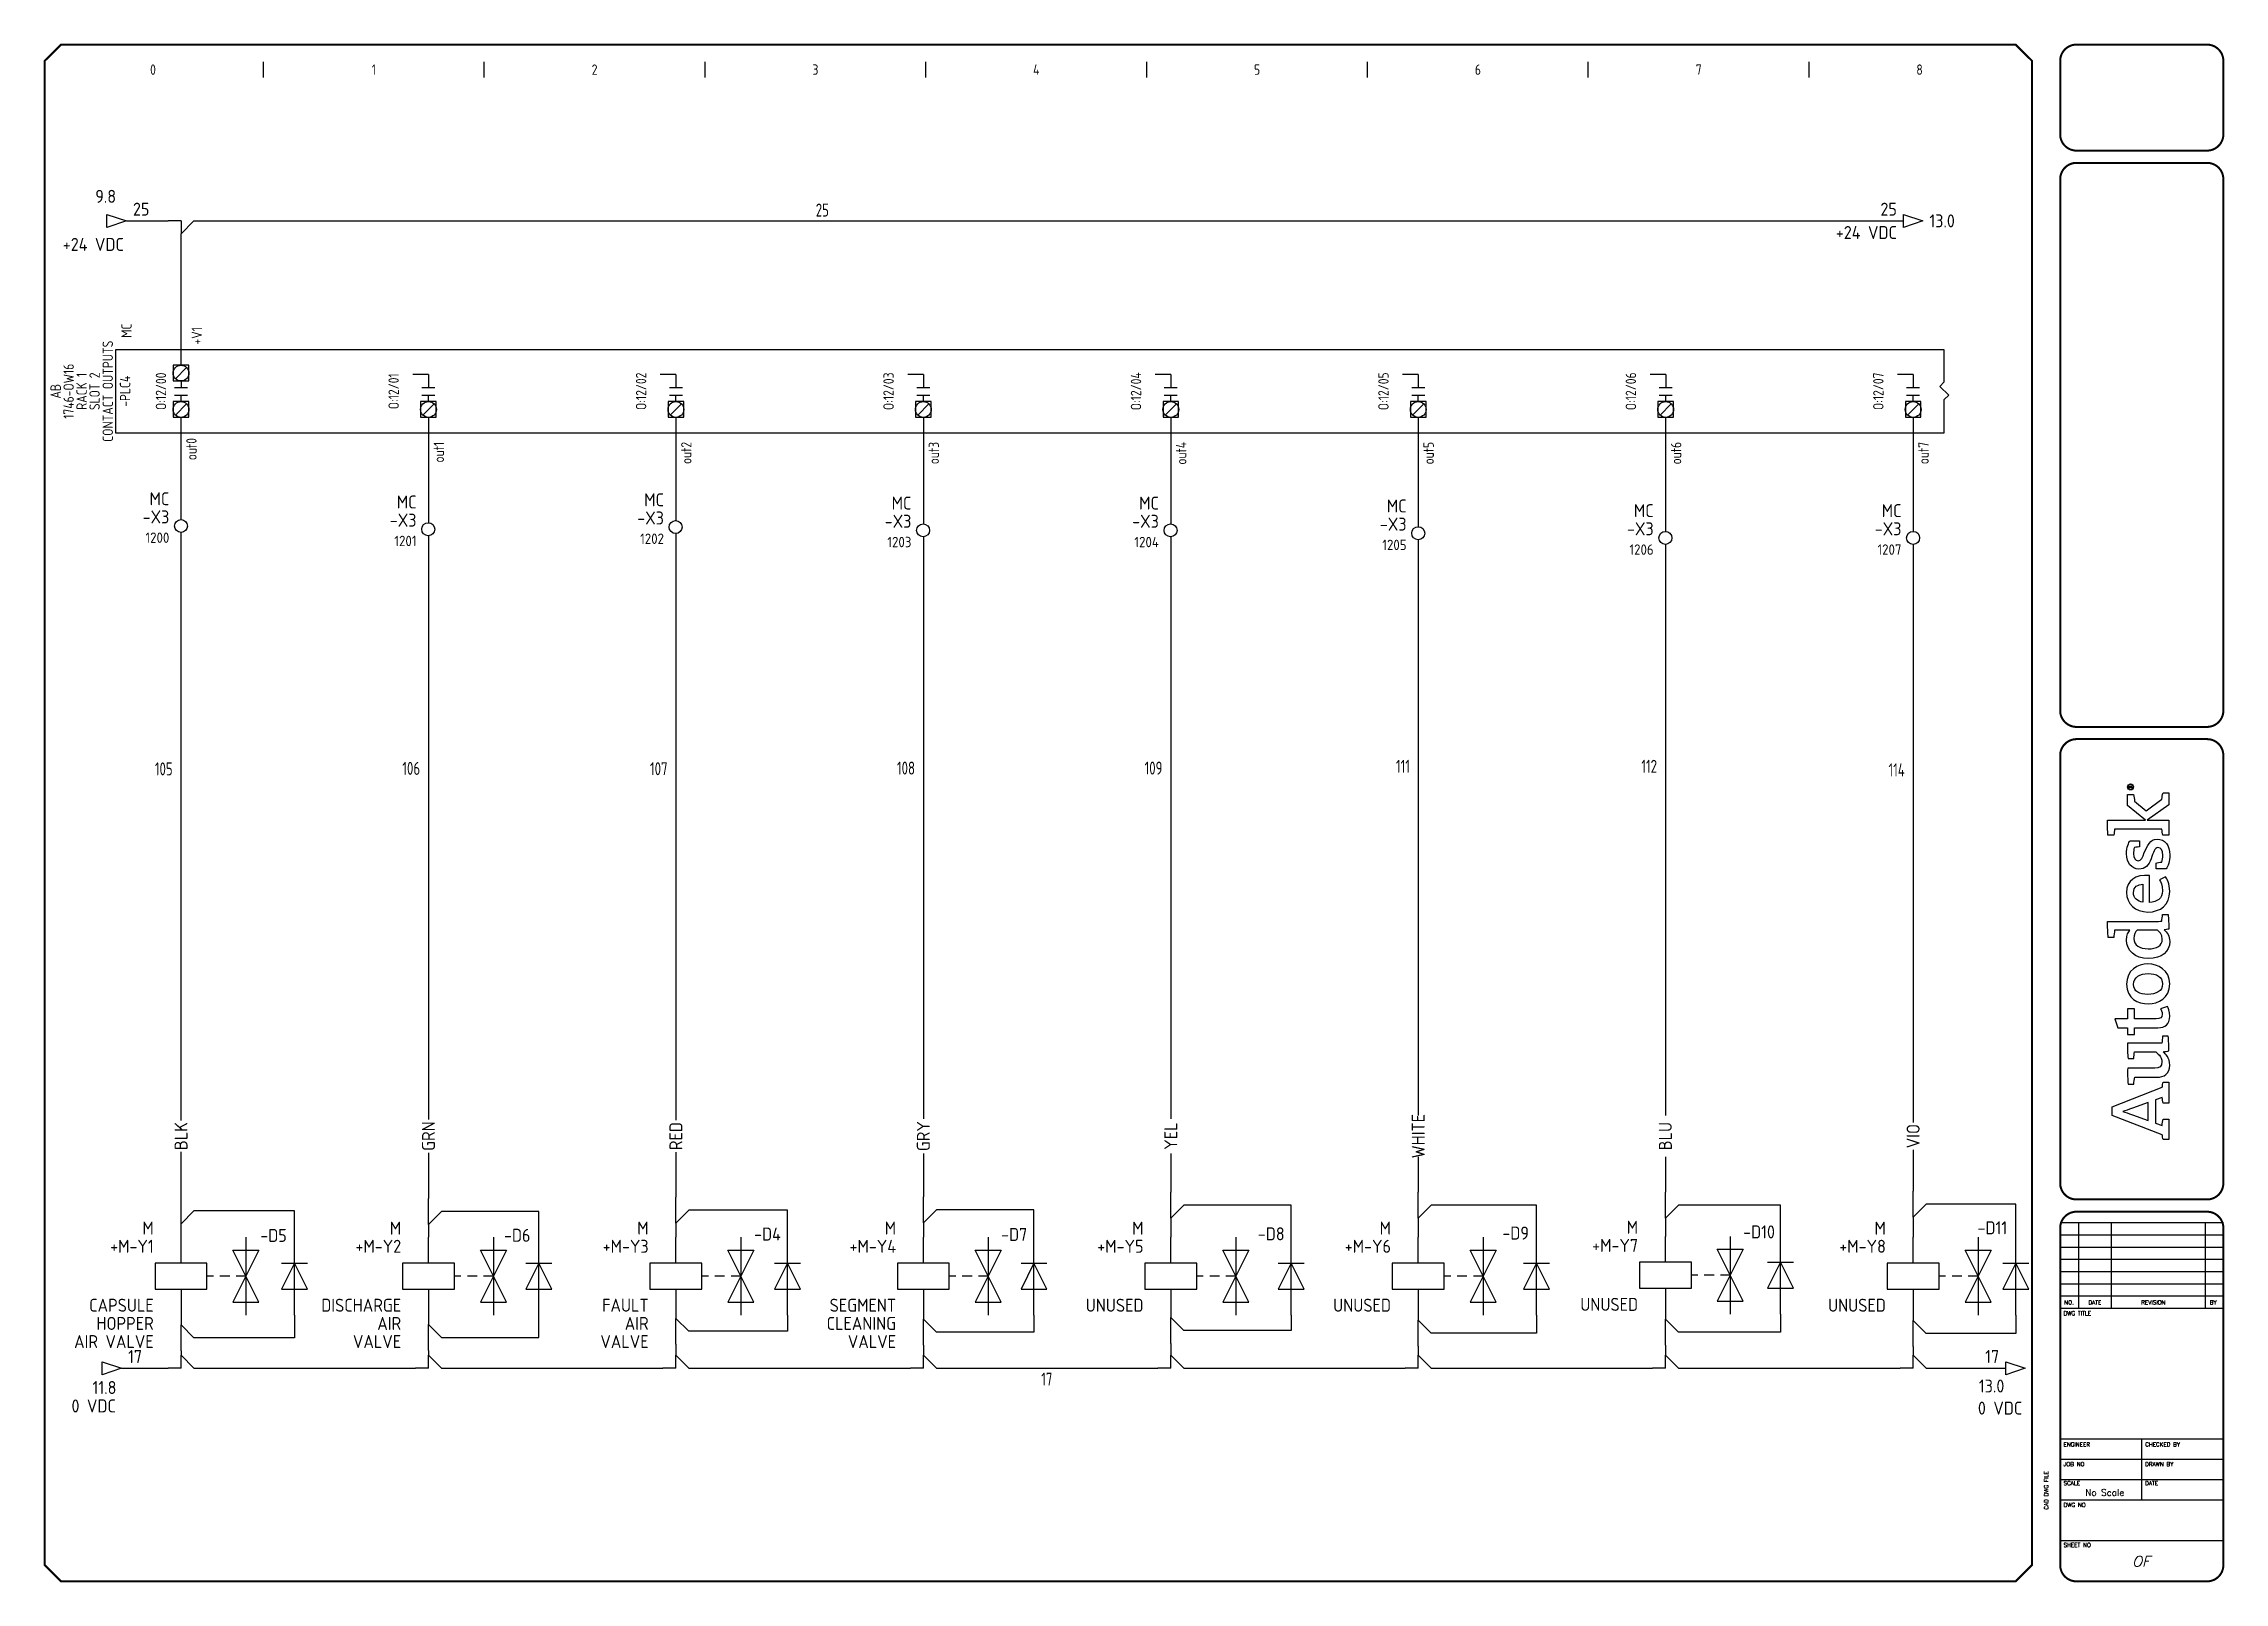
# Model space of a CAD drawing. Header units: millimetres. Extents: x 0 to 840, y 0 to 593.
import ezdxf
from ezdxf.enums import TextEntityAlignment as Align

# ---------------------------------------------------------------- set-up
doc = ezdxf.new("R2010")
doc.units = ezdxf.units.MM
doc.header["$LTSCALE"] = 10
doc.header["$MEASUREMENT"] = 0
for name, color, linetype in [('BLK_0.5mm^2', 7, 'Continuous'), ('BLK_0.75mm^2', 7, 'Continuous'), ('BLU_0.5mm^2', 5, 'Continuous'), ('BLU_1.0mm^2', 5, 'Continuous'), ('DESC', 150, 'Continuous'), ('GRN_0.5mm^2', 3, 'Continuous'), ('GRN_2.5mm^2', 3, 'Continuous'), ('GRY_0.5mm^2', 9, 'Continuous'), ('LAYER_1', 160, 'Continuous'), ('LOC', 8, 'Continuous'), ('MISC', 7, 'Continuous'), ('RED_0.5mm^2', 1, 'Continuous'), ('SYMS', 7, 'Continuous'), ('TAGS', 150, 'Continuous'), ('TERMS', 123, 'Continuous'), ('TITLE', 7, 'Continuous'), ('VIO_0.5mm^2', 190, 'Continuous'), ('WHT_0.5mm^2', 7, 'Continuous'), ('WIRENO', 72, 'Continuous'), ('WIREREF', 52, 'Continuous'), ('WIREREF_DEST', 52, 'Continuous'), ('XREF', 7, 'Continuous'), ('YEL_0.5mm^2', 2, 'Continuous')]:
    doc.layers.add(name, color=color, linetype=linetype)
doc.styles.add('ITALIC', font='ITALIC')
doc.styles.add('SIMPLEX', font='simplex')
doc.styles.add('WD_IEC', font='isocp2.shx', dxfattribs={"width": 0.9, "height": 4})

# ---------------------------------------------------------------- blocks, each defined once
blk = doc.blocks.new('PLCIO_2375$$1')
at = {"layer": 'SYMS'}
for p, q in [((70, 16), (70, -16)), ((774, 16), (70, 16)), ((92.25, 10), (92.25, 4)), ((98.25, 10), (92.25, 10)), ((93.1, 4.85), (97.4, 9.15)), ((98.25, 4), (98.25, 10)), ((774, 3.59), (774, 16)), ((92.25, 4), (98.25, 4)), ((92.75, 1.5), (97.75, 1.5)), ((95.25, 4), (95.25, 1.5)), ((190.5, 6.5), (184.5, 6.5)), ((188, 1.5), (193, 1.5)), ((190.5, 6.5), (190.5, 1.5)), ((285.75, 6.5), (279.75, 6.5)), ((283.25, 1.5), (288.25, 1.5)), ((285.75, 6.5), (285.75, 1.5)), ((381, 6.5), (375, 6.5)), ((378.5, 1.5), (383.5, 1.5)), ((381, 6.5), (381, 1.5)), ((476.25, 6.5), (470.25, 6.5)), ((473.75, 1.5), (478.75, 1.5)), ((476.25, 6.5), (476.25, 1.5)), ((571.5, 6.5), (565.5, 6.5)), ((569, 1.5), (574, 1.5)), ((571.5, 6.5), (571.5, 1.5)), ((666.75, 6.5), (660.75, 6.5)), ((664.25, 1.5), (669.25, 1.5)), ((666.75, 6.5), (666.75, 1.5)), ((762, 6.5), (756, 6.5)), ((759.5, 1.5), (764.5, 1.5)), ((762, 6.5), (762, 1.5)), ((772.3, 1.89), (774, 3.59)), ((775.7, -1.5), (772.3, 1.89)), ((92.25, -4), (92.25, -10)), ((98.25, -4), (92.25, -4)), ((92.75, -1.5), (97.75, -1.5)), ((93.1, -9.15), (97.4, -4.85)), ((95.25, -4), (95.25, -1.5)), ((98.25, -10), (98.25, -4)), ((187.5, -4), (187.5, -10)), ((193.5, -4), (187.5, -4)), ((188, -1.5), (193, -1.5)), ((188.35, -9.15), (192.65, -4.85)), ((190.5, -4), (190.5, -1.5)), ((193.5, -10), (193.5, -4)), ((282.75, -4), (282.75, -10)), ((288.75, -4), (282.75, -4)), ((283.25, -1.5), (288.25, -1.5)), ((283.6, -9.15), (287.9, -4.85)), ((285.75, -4), (285.75, -1.5)), ((288.75, -10), (288.75, -4)), ((378, -4), (378, -10)), ((384, -4), (378, -4)), ((378.5, -1.5), (383.5, -1.5)), ((378.85, -9.15), (383.15, -4.85)), ((381, -4), (381, -1.5)), ((384, -10), (384, -4)), ((473.25, -4), (473.25, -10)), ((479.25, -4), (473.25, -4)), ((473.75, -1.5), (478.75, -1.5)), ((474.1, -9.15), (478.4, -4.85)), ((476.25, -4), (476.25, -1.5)), ((479.25, -10), (479.25, -4)), ((568.5, -4), (568.5, -10)), ((574.5, -4), (568.5, -4)), ((569, -1.5), (574, -1.5)), ((569.35, -9.15), (573.65, -4.85)), ((571.5, -4), (571.5, -1.5)), ((574.5, -10), (574.5, -4)), ((663.75, -4), (663.75, -10)), ((669.75, -4), (663.75, -4)), ((664.25, -1.5), (669.25, -1.5)), ((664.6, -9.15), (668.9, -4.85)), ((666.75, -4), (666.75, -1.5)), ((669.75, -10), (669.75, -4)), ((759, -4), (759, -10)), ((765, -4), (759, -4)), ((759.5, -1.5), (764.5, -1.5)), ((759.85, -9.15), (764.15, -4.85)), ((762, -4), (762, -1.5)), ((765, -10), (765, -4)), ((774, -3.2), (775.7, -1.5)), ((774, -16), (774, -3.2)), ((70, -16), (774, -16)), ((92.25, -10), (98.25, -10)), ((187.5, -10), (193.5, -10)), ((282.75, -10), (288.75, -10)), ((378, -10), (384, -10)), ((473.25, -10), (479.25, -10)), ((568.5, -10), (574.5, -10)), ((663.75, -10), (669.75, -10)), ((759, -10), (765, -10))]:
    blk.add_line(p, q, dxfattribs=at)
for centre in [(95.25, 7), (95.25, -7), (190.5, -7), (285.75, -7), (381, -7), (476.25, -7), (571.5, -7), (666.75, -7), (762, -7)]:
    blk.add_circle(centre, 3.04, dxfattribs=at)
at = {"layer": 'SYMS', "style": 'WD_IEC', "width": 0.9}
blk.add_attdef('TERMDESC02R', text='', height=4, rotation=90, dxfattribs=at).set_placement((99.33, 18), align=Align.TOP_LEFT)
for tag, p in [('DESCA02', (92.25, 22)), ('DESCB02', (97.25, 22)), ('DESCC02', (102.25, 22)), ('DESCD02', (107.25, 22)), ('DESCE02', (112.25, 22)), ('DESCA03', (187.5, 22)), ('DESCB03', (192.5, 22)), ('DESCC03', (197.5, 22)), ('DESCD03', (202.5, 22)), ('DESCE03', (207.5, 22)), ('DESCA04', (282.75, 22)), ('DESCB04', (287.75, 22)), ('DESCC04', (292.75, 22)), ('DESCD04', (297.75, 22)), ('DESCE04', (302.75, 22)), ('DESCA05', (378, 22)), ('DESCB05', (383, 22)), ('DESCC05', (388, 22)), ('DESCD05', (393, 22)), ('DESCE05', (398, 22)), ('DESCA06', (473.25, 22)), ('DESCB06', (478.25, 22)), ('DESCC06', (483.25, 22)), ('DESCD06', (488.25, 22)), ('DESCE06', (493.25, 22)), ('DESCA07', (568.5, 22)), ('DESCB07', (573.5, 22)), ('DESCC07', (578.5, 22)), ('DESCD07', (583.5, 22)), ('DESCE07', (588.5, 22)), ('DESCA08', (663.75, 22)), ('DESCB08', (668.75, 22)), ('DESCC08', (673.75, 22)), ('DESCD08', (678.75, 22)), ('DESCE08', (683.75, 22)), ('DESCA09', (759, 22)), ('DESCB09', (764, 22)), ('DESCC09', (769, 22)), ('DESCD09', (774, 22)), ('DESCE09', (779, 22))]:
    blk.add_attdef(tag, p, '', height=4, rotation=90, dxfattribs=at)
at = {"layer": 'SYMS', "style": 'WD_IEC'}
for tag, width, p in [('TERM02R', 0.9, (89.25, 8.5)), ('INST', 0.8, (-47, 0)), ('LOC', 0.8, (-42, 0)), ('MFG', 0.8, (49, 0)), ('CAT', 0.8, (54, 0)), ('LINE1', 0.9, (59, 0)), ('LINE2', 0.9, (64, 0)), ('DESC', 0.9, (69.05, 0)), ('TAG', 0.8, (75.71, 0)), ('TERM02L', 0.9, (89.25, -8.5)), ('TERM03', 0.9, (184.5, -10)), ('TERM04', 0.9, (279.75, -10)), ('TERM05', 0.9, (375, -10)), ('TERM06', 0.9, (470.25, -10)), ('TERM07', 0.9, (565.5, -10)), ('TERM08', 0.9, (660.75, -10)), ('TERM09', 0.9, (756, -10))]:
    blk.add_attdef(tag, text='', height=4, rotation=90, dxfattribs=dict(at, width=width)).set_placement(p, align=Align.CENTER)
at = {"layer": 'SYMS', "style": 'WD_IEC', "width": 0.9, "flags": 1}
for tag, p in [('X2TERM02R', (95.25, 10)), ('X8TERM02L', (95.25, -10)), ('X8TERM03L', (190.5, -10)), ('X8TERM04L', (285.75, -10)), ('X8TERM05L', (381, -10)), ('X8TERM06L', (476.25, -10)), ('X8TERM07L', (571.5, -10)), ('X8TERM08L', (666.75, -10)), ('X8TERM09L', (762, -10))]:
    blk.add_attdef(tag, text='', height=0.64, rotation=90, dxfattribs=at).set_placement(p, align=Align.RIGHT)
at = {"layer": 'SYMS', "style": 'WD_IEC', "width": 0.8}
blk.add_attdef('TAGA02', text='', height=4, rotation=90, dxfattribs=at).set_placement((100.25, 0), align=Align.TOP_CENTER)
for tag, p in [('TAGA03', (185.5, 0)), ('TAGA04', (280.75, 0)), ('TAGA05', (376, 0)), ('TAGA06', (471.25, 0)), ('TAGA07', (566.5, 0)), ('TAGA08', (661.75, 0)), ('TAGA09', (757, 0))]:
    blk.add_attdef(tag, text='', height=4, rotation=90, dxfattribs=at).set_placement(p, align=Align.MIDDLE_CENTER)
at = {"layer": 'SYMS', "linetype": 'Continuous', "style": 'WD_IEC', "width": 0.9, "flags": 9}
blk.add_attdef('ASSYCODE', text='', height=0.64, rotation=90, dxfattribs=at).set_placement((51.72, -7.36), align=Align.CENTER)
at = {"layer": 'SYMS', "style": 'WD_IEC', "width": 0.9}
for tag, p in [('TERMDESC03', (192.5, -11.5)), ('TERMDESC04', (287.75, -11.5)), ('TERMDESC05', (383, -11.5)), ('TERMDESC06', (478.25, -11.5)), ('TERMDESC07', (573.5, -11.5)), ('TERMDESC08', (668.75, -11.5)), ('TERMDESC09', (764, -11.5)), ('TERMDESC02L', (97.25, -18))]:
    blk.add_attdef(tag, text='', height=4, rotation=90, dxfattribs=at).set_placement(p, align=Align.TOP_RIGHT)
blk = doc.blocks.new('VSV1')
for p, q in [((0, 2.5), (0, 7.5)), ((12.5, 0), (10, 5)), ((10, 5), (15, 5)), ((12.5, 7.5), (12.5, -7.5)), ((15, 5), (12.5, 0)), ((6.25, 0), (5, 0)), ((9.38, 0), (7.5, 0)), ((12.5, 0), (10, -5)), ((12.5, 0), (10.62, 0)), ((15, -5), (12.5, 0)), ((0, -2.5), (0, -7.5)), ((10, -5), (15, -5))]:
    blk.add_line(p, q)
blk.add_lwpolyline([(-5, 2.5), (-5, -2.5), (5, -2.5), (5, 2.5)], close=True)
at = {"style": 'WD_IEC'}
for tag, p in [('INST', (-5.25, 11.5)), ('LOC', (-5.25, 8)), ('TAG1', (-5.25, 4.5)), ('DESC2', (-5.25, -10.35)), ('DESC1', (-5.25, -6.85)), ('DESC3', (-5.25, -13.85))]:
    blk.add_attdef(tag, text='', height=2.5, dxfattribs=at).set_placement(p, align=Align.RIGHT)
blk.add_attdef('TERM01', text='', height=2, rotation=90, dxfattribs=at).set_placement((-1, 7.5), align=Align.RIGHT)
at = {"style": 'WD_IEC', "flags": 1}
for tag, p, height in [('X2TERM01', (0, 7.5), 0.32), ('X4LINK', (-5, 0), 0.32), ('X1LINK', (12.5, 0), 0.32), ('ASSYCODE', (1, -4), 1), ('X8TERM02', (0, -7.5), 0.32), ('FAMILY', (1, -5.5), 1), ('CATDESC', (1, -7), 1)]:
    blk.add_attdef(tag, p, '', height=height, dxfattribs=at)
at = {"style": 'WD_IEC', "flags": 9}
for tag, p in [('MFG', (-6, 1)), ('CAT', (-6, -1.5))]:
    blk.add_attdef(tag, text='', height=1.5, dxfattribs=at).set_placement(p, align=Align.RIGHT)
at = {"style": 'WD_IEC'}
blk.add_attdef('TERM02', (-1, -7.5), '', height=2, rotation=90, dxfattribs=at)
at = {"lineweight": 9, "style": 'WD_IEC'}
for tag, p in [('NO', (-5.5, -16.5)), ('NC', (-5.5, -20))]:
    blk.add_attdef(tag, text='', height=2.5, dxfattribs=at).set_placement(p, align=Align.TOP_RIGHT)
for tag, p in [('XREFNO', (-4, -16.5)), ('XREFNC', (-4, -20))]:
    blk.add_attdef(tag, text='', height=2.5, dxfattribs=at).set_placement(p, align=Align.TOP_LEFT)
blk = doc.blocks.new('VDI1')
for p, q in [((0, 7.5), (0, -7.5)), ((0, -2.5), (-2.5, 2.5)), ((-2.5, 2.5), (2.5, 2.5)), ((2.5, 2.5), (0, -2.5)), ((-2.5, -2.5), (2.5, -2.5))]:
    blk.add_line(p, q)
at = {"style": 'WD_IEC'}
for tag, p in [('INST', (-5.5, 10.25)), ('LOC', (-5.5, 6.75)), ('TAG1', (-5.5, 3.25)), ('DESC1', (-5.5, -6.35)), ('DESC2', (-5.5, -9.85)), ('DESC3', (-5.5, -13.35))]:
    blk.add_attdef(tag, text='', height=2.5, dxfattribs=at).set_placement(p, align=Align.RIGHT)
blk.add_attdef('TERM01', text='', height=2, rotation=90, dxfattribs=at).set_placement((-1, 7.5), align=Align.RIGHT)
at = {"style": 'WD_IEC', "flags": 1}
for tag, p, height in [('X2TERM01', (0, 7.5), 0.32), ('ASSYCODE', (1, -4), 1), ('X8TERM02', (0, -7.5), 0.32), ('FAMILY', (1, -5.5), 1), ('CATDESC', (1, -7), 1)]:
    blk.add_attdef(tag, p, '', height=height, dxfattribs=at)
at = {"style": 'WD_IEC', "flags": 9}
for tag, p in [('MFG', (-5.5, -0.25)), ('CAT', (-5.5, -2.75))]:
    blk.add_attdef(tag, text='', height=1.5, dxfattribs=at).set_placement(p, align=Align.RIGHT)
at = {"style": 'WD_IEC'}
blk.add_attdef('TERM02', (-1, -7.5), '', height=2, rotation=90, dxfattribs=at)
blk = doc.blocks.new('VT0_LGENERIC')
at = {"style": 'WD_IEC'}
blk.add_attdef('COLOR', text='', height=2.5, rotation=90, dxfattribs=at).set_placement((0, 0), align=Align.MIDDLE_CENTER)
at = {"style": 'WD_IEC', "flags": 1}
for tag, p, height in [('X2TERM01', (0, 4), 0.16), ('X2_TINY_DOT_DONT_REMOVE', (0, 4), 0.0001), ('X8TERM01', (0, -4), 0.16), ('X8_TINY_DOT_DONT_REMOVE', (0, -4), 0.0001)]:
    blk.add_attdef(tag, p, '', height=height, rotation=90, dxfattribs=at)
blk = doc.blocks.new('HA1S1')
blk.add_lwpolyline([(0, 1.25), (3.75, 0), (0, -1.25)], close=True)
at = {"style": 'WD_IEC'}
for tag, height, flags, p in [('WIRENO', 2.5, 8, (-1.25, 1)), ('SIGCODE', 1, 1, (5, 1.8))]:
    blk.add_attdef(tag, text='', height=height, dxfattribs=dict(at, flags=flags)).set_placement(p, align=Align.RIGHT)
at = {"style": 'WD_IEC', "flags": 1}
blk.add_attdef('X4TERM01', (0, 0), '', height=0.32, dxfattribs=at)
at = {"style": 'WD_IEC'}
blk.add_attdef('XREF', text='', height=2.5, dxfattribs=at).set_placement((5, 0), align=Align.MIDDLE_LEFT)
blk.add_attdef('DESC1', text='', height=2.5, dxfattribs=at).set_placement((-1.25, -1), align=Align.TOP_RIGHT)
blk = doc.blocks.new('HA1D3')
blk.add_lwpolyline([(0, 0), (-3.75, -1.25), (-3.75, 1.25)], close=True)
at = {"style": 'WD_IEC'}
blk.add_attdef('XREF', text='', height=2.5, dxfattribs=at).set_placement((-5, 0), align=Align.MIDDLE_RIGHT)
at = {"style": 'WD_IEC', "flags": 1}
blk.add_attdef('SIGCODE', text='', height=1, dxfattribs=at).set_placement((-2.5, 1.8), align=Align.RIGHT)
at = {"style": 'WD_IEC'}
for tag, p, height, flags in [('X1TERM01', (0, 0), 0.32, 1), ('WIRENO', (1.25, 1), 2.5, 8)]:
    blk.add_attdef(tag, p, '', height=height, dxfattribs=dict(at, flags=flags))
blk.add_attdef('DESC1', text='', height=2.5, dxfattribs=at).set_placement((1.25, -1), align=Align.TOP_LEFT)
blk = doc.blocks.new('HT0_821')
for p, q in [((0, -2.5), (0, 2.5)), ((2.5, 0), (0, -2.5))]:
    blk.add_line(p, q)
at = {"style": 'WD_IEC', "flags": 1}
for tag, p in [('X2TERM01', (0, 2.5)), ('WDWSEQ', (1.92, 1.22)), ('X1TERM01', (2.5, 0)), ('X8TERM01', (0, -2.5))]:
    blk.add_attdef(tag, p, '', height=0.4, dxfattribs=at)
blk = doc.blocks.new('HT0_281')
for p in [(0, -2.5), (2.5, 0)]:
    blk.add_line(p, (0, 2.5))
at = {"style": 'WD_IEC', "flags": 1}
for tag, p in [('X2TERM01', (0, 2.5)), ('WDWSEQ', (1.92, 1.22)), ('X1TERM01', (2.5, 0)), ('X8TERM01', (0, -2.5))]:
    blk.add_attdef(tag, p, '', height=0.4, dxfattribs=at)
blk = doc.blocks.new('VT0_281')
for p in [(0, -2.5), (2.5, 0)]:
    blk.add_line(p, (0, 2.5))
at = {"style": 'WD_IEC', "flags": 1}
for tag, p in [('X2TERM01', (0, 2.5)), ('WDWSEQ', (1.92, 1.22)), ('X1TERM01', (2.5, 0)), ('X8TERM01', (0, -2.5))]:
    blk.add_attdef(tag, p, '', height=0.4, dxfattribs=at)
blk = doc.blocks.new('VT0_821')
for p, q in [((0, -2.5), (0, 2.5)), ((2.5, 0), (0, -2.5))]:
    blk.add_line(p, q)
at = {"style": 'WD_IEC', "flags": 1}
for tag, p in [('X2TERM01', (0, 2.5)), ('WDWSEQ', (1.92, 1.22)), ('X1TERM01', (2.5, 0)), ('X8TERM01', (0, -2.5))]:
    blk.add_attdef(tag, p, '', height=0.4, dxfattribs=at)
blk = doc.blocks.new('AI9-BLK2')
at = {"layer": 'LAYER_1', "color": 7}
blk.add_circle((0, 0), 2.03, dxfattribs=at)
blk.add_open_spline([(1.7, 0), (1.7, -1), (1, -1.8), (0, -1.8), (-1, -1.8), (-1.7, -1), (-1.7, 0), (-1.7, 1), (-1, 1.8), (0, 1.8), (1, 1.8), (1.7, 1), (1.7, 0)], degree=3, knots=[0, 0, 0, 0, 1, 1, 1, 2, 2, 2, 3, 3, 3, 4, 4, 4, 4], dxfattribs=at)
blk = doc.blocks.new('AI9-BLK1')
at = {"layer": 'LAYER_1', "color": 7}
for points, knots in [([(0.7, -1.1), (0.7, -1.1), (0.2, -0.4), (0.2, -0.4), (0.1, -0.2), (0, -0.2), (-0.1, -0.1), (0.3, 0), (0.5, 0.2), (0.5, 0.5), (0.5, 0.8), (0.3, 1.1), (-0.2, 1.1), (-0.2, 1.1), (-0.8, 1.1), (-0.8, 1.1), (-0.8, 1.1), (-0.8, -1.1), (-0.8, -1.1), (-0.8, -1.1), (-0.5, -1.1), (-0.5, -1.1), (-0.5, -1.1), (-0.5, -0.1), (-0.5, -0.1), (-0.4, -0.1), (-0.3, -0.2), (-0.2, -0.3), (-0.2, -0.3), (0.3, -1.1), (0.3, -1.1), (0.3, -1.1), (0.7, -1.1), (0.7, -1.1)], [0, 0, 0, 0, 1, 1, 1, 2, 2, 2, 3, 3, 3, 4, 4, 4, 5, 5, 5, 6, 6, 6, 7, 7, 7, 8, 8, 8, 9, 9, 9, 10, 10, 10, 11, 11, 11, 11]), ([(0.2, 0.5), (0.2, 0.2), (-0.1, 0.1), (-0.3, 0.1), (-0.3, 0.1), (-0.5, 0.1), (-0.5, 0.1), (-0.5, 0.1), (-0.5, 0.8), (-0.5, 0.8), (-0.5, 0.8), (-0.2, 0.8), (-0.2, 0.8), (0.1, 0.8), (0.2, 0.7), (0.2, 0.5)], [0, 0, 0, 0, 1, 1, 1, 2, 2, 2, 3, 3, 3, 4, 4, 4, 5, 5, 5, 5])]:
    blk.add_open_spline(points, degree=3, knots=knots, dxfattribs=at)
blk = doc.blocks.new('LOGO')
for points, knots in [([(35.2, 4.3), (35.2, 4.3), (22.1, 38.1), (22.1, 38.1), (22.1, 38.1), (16.1, 38.1), (16.1, 38.1), (16.1, 38.1), (3.2, 4.3), (3.2, 4.3), (2.2, 4.2), (0.9, 4), (0, 3.7), (0, 3.7), (0, 0), (0, 0), (0, 0), (13.7, 0), (13.7, 0), (13.7, 0), (13.7, 3.7), (13.7, 3.7), (12.4, 4), (10.9, 4.3), (9.5, 4.4), (9.5, 4.4), (11.1, 8.8), (11.1, 8.8), (11.1, 8.8), (26.8, 8.8), (26.8, 8.8), (26.8, 8.8), (28.4, 4.3), (28.4, 4.3), (27, 4.2), (25.8, 4), (24.5, 3.7), (24.5, 3.7), (24.5, 0), (24.5, 0), (24.5, 0), (38.7, 0), (38.7, 0), (38.7, 0), (38.7, 3.7), (38.7, 3.7), (37.9, 3.9), (36, 4.3), (35.2, 4.3)], [0, 0, 0, 0, 1, 1, 1, 2, 2, 2, 3, 3, 3, 4, 4, 4, 5, 5, 5, 6, 6, 6, 7, 7, 7, 8, 8, 8, 9, 9, 9, 10, 10, 10, 11, 11, 11, 12, 12, 12, 13, 13, 13, 14, 14, 14, 15, 15, 15, 16, 16, 16, 16]), ([(12.8, 13.8), (12.8, 13.8), (16.6, 24.3), (16.6, 24.3), (17.8, 27.5), (18.2, 28.8), (18.8, 30.9), (18.8, 30.9), (18.9, 30.9), (18.9, 30.9), (19.6, 28.9), (20, 27.5), (21.1, 24.3), (21.1, 24.3), (24.9, 13.8), (24.9, 13.8), (24.9, 13.8), (12.8, 13.8), (12.8, 13.8)], [0, 0, 0, 0, 1, 1, 1, 2, 2, 2, 3, 3, 3, 4, 4, 4, 5, 5, 5, 6, 6, 6, 6]), ([(70.8, 23.1), (70.8, 23.1), (70.8, 27.7), (70.8, 27.7), (70.8, 27.7), (75.3, 27.7), (75.3, 27.7), (75.3, 27.7), (75.3, 34.3), (75.3, 34.3), (75.3, 34.3), (81.3, 36.2), (81.3, 36.2), (81.3, 36.2), (81.3, 27.7), (81.3, 27.7), (81.3, 27.7), (88, 27.7), (88, 27.7), (88, 27.7), (88, 23.1), (88, 23.1), (88, 23.1), (81.3, 23.1), (81.3, 23.1), (81.3, 23.1), (81.3, 8.4), (81.3, 8.4), (81.3, 5.6), (82.1, 4.3), (84.3, 4.3), (86, 4.3), (87.5, 5.1), (88, 5.5), (88, 5.5), (89.7, 0.9), (89.7, 0.9), (88.7, 0.3), (86.5, -0.7), (83.2, -0.7), (77.6, -0.7), (75.3, 2.4), (75.3, 7.4), (75.3, 7.4), (75.3, 23.1), (75.3, 23.1), (75.3, 23.1), (70.8, 23.1), (70.8, 23.1)], [0, 0, 0, 0, 1, 1, 1, 2, 2, 2, 3, 3, 3, 4, 4, 4, 5, 5, 5, 6, 6, 6, 7, 7, 7, 8, 8, 8, 9, 9, 9, 10, 10, 10, 11, 11, 11, 12, 12, 12, 13, 13, 13, 14, 14, 14, 15, 15, 15, 16, 16, 16, 16]), ([(147.1, 4.7), (147.1, 5.4), (147, 6.1), (147, 6.9), (147, 6.9), (147, 41.1), (147, 41.1), (143.4, 41.2), (139.3, 41), (136.1, 40.7), (136.1, 40.7), (136.1, 37), (136.1, 37), (137.7, 36.8), (139.6, 36.6), (141, 36.4), (141, 36.4), (141, 36.4), (141, 36.4), (141, 36.4), (141, 26.2), (141, 26.2), (140, 27.1), (138, 28.4), (134.3, 28.4), (127.3, 28.4), (122, 22.6), (122, 13.8), (122, 4.5), (126.6, -0.7), (133.4, -0.7), (137.1, -0.7), (139.6, 1.1), (141.3, 3.1), (141.3, 2.1), (141.6, 0.6), (141.8, 0), (145.2, -0.2), (148.7, 0.1), (151.7, 0.4), (151.7, 0.4), (151.7, 4.1), (151.7, 4.1), (150.2, 4.2), (148.4, 4.5), (147.1, 4.7)], [0, 0, 0, 0, 1, 1, 1, 2, 2, 2, 3, 3, 3, 4, 4, 4, 5, 5, 5, 6, 6, 6, 7, 7, 7, 8, 8, 8, 9, 9, 9, 10, 10, 10, 11, 11, 11, 12, 12, 12, 13, 13, 13, 14, 14, 14, 15, 15, 15, 15]), ([(229.4, 4.6), (229.4, 4.6), (221.5, 15.2), (221.5, 15.2), (221.5, 15.2), (228, 23), (228, 23), (229.4, 23.1), (231.3, 23.3), (232.4, 23.6), (232.4, 23.6), (232.4, 27.7), (232.4, 27.7), (232.4, 27.7), (225, 27.7), (225, 27.7), (225, 27.7), (215.2, 15.6), (215.2, 15.6), (215.2, 15.6), (215.2, 41.2), (215.2, 41.2), (211.8, 41.3), (208.2, 41.2), (205.1, 40.9), (205.1, 40.9), (205.1, 36.9), (205.1, 36.9), (206.5, 36.8), (208, 36.6), (209.1, 36.5), (209.1, 36.5), (209.1, 4.5), (209.1, 4.5), (207.8, 4.4), (206.3, 4.2), (205.1, 4), (205.1, 4), (205.1, 0), (205.1, 0), (205.1, 0), (215.2, 0), (215.2, 0), (215.2, 0), (215.2, 14.5), (215.2, 14.5), (215.2, 14.5), (225.6, 0), (225.6, 0), (225.6, 0), (233.7, 0), (233.7, 0), (233.7, 0), (233.7, 3.8), (233.7, 3.8), (232.2, 4.2), (230.6, 4.4), (229.4, 4.6)], [0, 0, 0, 0, 1, 1, 1, 2, 2, 2, 3, 3, 3, 4, 4, 4, 5, 5, 5, 6, 6, 6, 7, 7, 7, 8, 8, 8, 9, 9, 9, 10, 10, 10, 11, 11, 11, 12, 12, 12, 13, 13, 13, 14, 14, 14, 15, 15, 15, 16, 16, 16, 17, 17, 17, 18, 18, 18, 19, 19, 19, 19]), ([(59.7, -0.1), (59.5, 0.6), (59.2, 2.6), (59.1, 3.8), (57.8, 2), (54.9, -0.7), (50.2, -0.7), (44.2, -0.7), (42, 3.1), (42, 8.1), (42, 8.1), (42, 22.9), (42, 22.9), (40.6, 23.2), (38.8, 23.4), (37.3, 23.5), (37.3, 23.5), (37.3, 27.3), (37.3, 27.3), (40.3, 27.6), (44.4, 27.8), (48, 27.6), (48, 27.6), (48, 9.3), (48, 9.3), (48, 6.2), (49.1, 4.5), (52.3, 4.5), (55.8, 4.5), (58.4, 7.9), (59, 8.6), (59, 8.6), (59, 23), (59, 23), (57.8, 23.2), (56, 23.4), (54.6, 23.5), (54.6, 23.5), (54.6, 27.3), (54.6, 27.3), (57.6, 27.7), (61.5, 27.8), (65, 27.7), (65, 27.7), (65, 4.6), (65, 4.6), (66.3, 4.4), (68.1, 4.2), (69.6, 4.1), (69.6, 4.1), (69.6, 0.3), (69.6, 0.3), (66.7, 0), (63, -0.2), (59.7, -0.1)], [0, 0, 0, 0, 1, 1, 1, 2, 2, 2, 3, 3, 3, 4, 4, 4, 5, 5, 5, 6, 6, 6, 7, 7, 7, 8, 8, 8, 9, 9, 9, 10, 10, 10, 11, 11, 11, 12, 12, 12, 13, 13, 13, 14, 14, 14, 15, 15, 15, 16, 16, 16, 17, 17, 17, 18, 18, 18, 18]), ([(104.8, -0.7), (95.2, -0.7), (91.4, 7), (91.4, 13.8), (91.4, 20.6), (95.1, 28.4), (104.6, 28.4), (114.1, 28.4), (118.3, 20.8), (118.3, 14), (118.3, 7.2), (114.2, -0.7), (104.8, -0.7)], [0, 0, 0, 0, 1, 1, 1, 2, 2, 2, 3, 3, 3, 4, 4, 4, 4]), ([(104.5, 23.6), (99.6, 23.6), (97.8, 19.5), (97.8, 14), (97.8, 8.5), (99.9, 4.1), (104.8, 4.1), (109.8, 4.1), (111.8, 8.2), (111.8, 13.8), (111.8, 19.3), (109.5, 23.6), (104.5, 23.6)], [0, 0, 0, 0, 1, 1, 1, 2, 2, 2, 3, 3, 3, 4, 4, 4, 4]), ([(141, 7.6), (140.3, 6.7), (138.2, 4.3), (135, 4.3), (130.5, 4.3), (128.5, 8.1), (128.5, 13.8), (128.5, 19.6), (130.9, 23.5), (135.4, 23.5), (138.3, 23.5), (139.9, 22.3), (141, 21.3), (141, 21.3), (141, 7.6), (141, 7.6)], [0, 0, 0, 0, 1, 1, 1, 2, 2, 2, 3, 3, 3, 4, 4, 4, 5, 5, 5, 5]), ([(167.6, 4.1), (171.4, 4.1), (173.8, 5.5), (175, 6.2), (175, 6.2), (177.1, 2.1), (177.1, 2.1), (175.5, 1.1), (172.6, -0.7), (167.2, -0.7), (158.2, -0.7), (153.3, 5.5), (153.3, 14), (153.3, 22.5), (158.9, 28.4), (166.4, 28.4), (174.6, 28.4), (178.7, 22.5), (177.9, 12.9), (177.9, 12.9), (159.8, 12.9), (159.8, 12.9), (160, 7.9), (162.3, 4.1), (167.6, 4.1)], [0, 0, 0, 0, 1, 1, 1, 2, 2, 2, 3, 3, 3, 4, 4, 4, 5, 5, 5, 6, 6, 6, 7, 7, 7, 8, 8, 8, 8]), ([(172, 17.3), (171.9, 20.8), (170.4, 23.7), (166.3, 23.7), (162.6, 23.7), (160.6, 21.2), (159.9, 17.3), (159.9, 17.3), (172, 17.3), (172, 17.3)], [0, 0, 0, 0, 1, 1, 1, 2, 2, 2, 3, 3, 3, 3]), ([(193.3, 16.4), (190.2, 17.6), (187.8, 18.3), (187.8, 20.5), (187.8, 22.6), (189.9, 23.7), (192.6, 23.7), (194.1, 23.7), (195.6, 23.5), (196.8, 23.1), (196.9, 21.9), (197.1, 20.1), (197.3, 19.6), (197.3, 19.6), (201.3, 19.6), (201.3, 19.6), (201.3, 19.6), (201.3, 26.1), (201.3, 26.1), (200.2, 26.8), (197.1, 28.4), (192.4, 28.4), (186.5, 28.4), (182.2, 25), (182.2, 20.1), (182.2, 15.7), (184.9, 13.4), (189.1, 11.9), (193.4, 10.4), (196.7, 9.3), (196.7, 7.2), (196.7, 5.1), (195, 3.9), (191.4, 3.9), (189.9, 3.9), (188.1, 4.1), (187, 4.6), (186.9, 5.9), (186.6, 7.8), (186.3, 8.4), (186.3, 8.4), (182.3, 8.4), (182.3, 8.4), (182.3, 8.4), (182.3, 1.6), (182.3, 1.6), (182.3, 1.6), (182.3, 1.6), (182.3, 1.6), (184.1, 0.5), (187.5, -0.8), (191.8, -0.8), (198.3, -0.8), (202.4, 2.6), (202.4, 7.8), (202.4, 12.5), (197.8, 14.6), (193.3, 16.4)], [0, 0, 0, 0, 1, 1, 1, 2, 2, 2, 3, 3, 3, 4, 4, 4, 5, 5, 5, 6, 6, 6, 7, 7, 7, 8, 8, 8, 9, 9, 9, 10, 10, 10, 11, 11, 11, 12, 12, 12, 13, 13, 13, 14, 14, 14, 15, 15, 15, 16, 16, 16, 17, 17, 17, 18, 18, 18, 19, 19, 19, 19])]:
    blk.add_open_spline(points, degree=3, knots=knots)
for name, p in [('AI9-BLK2', (237.6, 25.7)), ('AI9-BLK1', (237.8, 25.7))]:
    blk.add_blockref(name, p)
blk = doc.blocks.new('acade_title')
at = {"layer": 'SYMS'}
for p, q in [((85, 580), (85, 586)), ((170, 580), (170, 586)), ((255, 580), (255, 586)), ((340, 580), (340, 586)), ((425, 580), (425, 586)), ((510, 580), (510, 586)), ((595, 580), (595, 586)), ((680, 580), (680, 586))]:
    blk.add_line(p, q, dxfattribs=at)
at = {"layer": 'TITLE'}
for p, q in [((765.79, 586.36), (765.79, 551.29)), ((776.63, 138.97), (839.44, 138.97)), ((783.7, 138.97), (783.7, 106)), ((796.26, 138.97), (796.26, 106)), ((832.38, 138.97), (832.38, 106)), ((776.63, 134.26), (839.44, 134.26)), ((776.63, 129.55), (839.44, 129.55)), ((776.63, 124.84), (839.44, 124.84)), ((776.63, 120.13), (839.44, 120.13)), ((776.63, 115.42), (839.44, 115.42)), ((776.63, 110.71), (839.44, 110.71)), ((776.63, 106), (839.44, 106)), ((765.79, 7.07), (765.79, 55.62)), ((776.63, 55.75), (839.44, 55.75)), ((808.04, 32.19), (808.04, 55.75)), ((776.63, 47.89), (839.44, 47.89)), ((776.63, 40.04), (839.44, 40.04)), ((776.63, 32.19), (839.44, 32.19)), ((776.63, 16.49), (839.44, 16.49))]:
    blk.add_line(p, q, dxfattribs=at)
at = {"layer": 'TITLE', "const_width": 0.784}
blk.add_lwpolyline([(765.79, 7.07), (765.79, 586.36), (759.5, 592.64), (7.07, 592.64), (0.79, 586.36), (0.79, 7.07), (7.07, 0.79), (759.5, 0.79)], close=True, dxfattribs=at)
for points in [[(782.91, 592.64, 0.414214), (776.63, 586.36, 0.414214)], [(839.44, 586.36, 0.414214), (833.16, 592.64, 0.414214)], [(776.63, 558.09, 0.414214), (782.91, 551.81, 0.414214)], [(833.16, 551.81, 0.414214), (839.44, 558.09, 0.414214)], [(782.91, 547.1, 0.414214), (776.63, 540.82, 0.414214)], [(839.44, 540.82, 0.414214), (833.16, 547.1, 0.414214)], [(776.63, 336.15, 0.414214), (782.91, 329.87, 0.414214)], [(833.16, 329.87, 0.414214), (839.44, 336.15, 0.414214)], [(782.91, 325.16, 0.414214), (776.63, 318.88, 0.414214)], [(839.44, 318.88, 0.414214), (833.16, 325.16, 0.414214)], [(776.63, 154.15, 0.414214), (782.91, 147.87, 0.414214)], [(833.16, 147.87, 0.414214), (839.44, 154.15, 0.414214)], [(782.91, 143.16, 0.414214), (776.63, 136.88, 0.414214)], [(839.44, 136.88, 0.414214), (833.16, 143.16, 0.414214)], [(776.63, 7.07, 0.414214), (782.91, 0.79, 0.414214)], [(833.16, 0.79, 0.414214), (839.44, 7.07, 0.414214)]]:
    blk.add_lwpolyline(points, format="xyb", dxfattribs=at)
for points in [[(833.16, 592.64), (782.91, 592.64)], [(776.63, 586.36), (776.63, 558.09)], [(839.44, 586.36), (839.44, 558.09)], [(833.16, 551.81), (782.91, 551.81)], [(833.16, 547.1), (782.91, 547.1)], [(776.63, 540.82), (776.63, 336.15)], [(839.44, 540.82), (839.44, 336.15)], [(782.91, 329.87), (833.16, 329.87)], [(782.91, 325.16), (833.16, 325.16)], [(782.91, 147.87), (833.16, 147.87)], [(782.91, 143.16), (833.16, 143.16)], [(776.63, 136.88), (776.63, 7.07)], [(839.44, 136.88), (839.44, 7.07)], [(782.91, 0.79), (833.16, 0.79)]]:
    blk.add_lwpolyline(points, dxfattribs=at)
at = {"layer": 'TITLE', "color": 7, "const_width": 0.784}
for points in [[(776.63, 318.88), (776.63, 154.15)], [(839.44, 318.88), (839.44, 154.15)]]:
    blk.add_lwpolyline(points, dxfattribs=at)
at = {"xscale": 0.571500000000015, "yscale": 0.571500000000015, "zscale": 0.571500000000015, "rotation": 90}
blk.add_blockref('LOGO', (818.39, 170.97), dxfattribs=at)
at = {"layer": 'SYMS', "style": 'WD_IEC', "width": 0.9}
for s, p in [('0', (42.5, 581)), ('1', (127.5, 581)), ('2', (212.5, 581)), ('3', (297.5, 581)), ('4', (382.5, 581)), ('5', (467.5, 581)), ('6', (552.5, 581)), ('7', (637.5, 581)), ('8', (722.5, 581))]:
    blk.add_text(s, height=4, dxfattribs=at).set_placement(p, align=Align.CENTER)
at = {"layer": 'TITLE', "color": 1, "style": 'SIMPLEX'}
for s, p in [('DWG TITLE', (777.94, 103.25)), ('ENGINEER', (777.94, 52.74)), ('CHECKED BY', (809.35, 52.74)), ('JOB NO', (777.94, 45.15)), ('DRAWN BY', (809.35, 45.15)), ('SCALE', (777.94, 37.82)), ('DATE', (809.35, 37.82)), ('DWG NO', (777.94, 29.44)), ('SHEET NO', (777.94, 14))]:
    blk.add_text(s, height=1.57, dxfattribs=at).set_placement(p)
at = {"layer": 'TITLE', "color": 1}
for s, height, style, p in [('NO.', 1.57, 'SIMPLEX', (780.03, 108.22)), ('DATE', 1.57, 'SIMPLEX', (789.98, 108.22)), ('REVISION', 1.57, 'SIMPLEX', (812.49, 108.22)), ('BY', 1.57, 'SIMPLEX', (835.52, 108.22)), ('OF', 4, 'ITALIC', (807.77, 8.51))]:
    blk.add_text(s, height=height, dxfattribs=dict(at, style=style)).set_placement(p, align=Align.MIDDLE)
at = {"layer": 'TITLE', "color": 1, "style": 'SIMPLEX'}
blk.add_text('CAD DWG FILE', height=1.5703, rotation=90, dxfattribs=at).set_placement((772.05, 28.4))
at = {"layer": 'TITLE', "color": 1, "style": 'ITALIC'}
for tag, height, p in [('TITLE#1', 3, (806.47, 85.58)), ('TITLE#2', 3, (806.47, 80.5)), ('TITLE#3', 3, (806.47, 75.41)), ('TITLE#4', 3, (806.47, 70.33)), ('DWG#', 4, (806.47, 20.76))]:
    blk.add_attdef(tag, text='', height=height, dxfattribs=at).set_placement(p, align=Align.CENTER)
at = {"layer": 'TITLE', "color": 1, "style": 'SIMPLEX'}
blk.add_attdef('CAD#', (772.63, 49.19), '', height=2.5, rotation=90, dxfattribs=at)
at = {"layer": 'TITLE', "color": 1}
for tag, p, height, style in [('ENGINEER', (783.37, 49.19), 2.5, 'ITALIC'), ('CHKDBY', (813.2, 49.2), 2.5, 'ITALIC'), ('JOB#', (789.06, 41.3), 2.5, 'SIMPLEX'), ('DRAWNBY', (814.95, 41.3), 2.5, 'ITALIC'), ('SCALE', (786.29, 33.76), 2.5, 'SIMPLEX'), ('DATE', (812.8, 33.76), 2.5, 'SIMPLEX'), ('SHTS', (815.9, 6.29), 4, 'ITALIC')]:
    blk.add_attdef(tag, p, '', height=height, dxfattribs=dict(at, style=style))
at = {"layer": 'TITLE', "color": 1, "style": 'ITALIC'}
blk.add_attdef('SH#', text='', height=4, dxfattribs=at).set_placement((799.54, 6.29), align=Align.RIGHT)
at = {"layer": 'TITLE', "color": 7, "flags": 9}
blk.add_attdef('WD_TB', (782.91, 0.79), '', height=3.14, dxfattribs=at)
blk = doc.blocks.new('WD_WNH')
at = {"linetype": 'Continuous', "style": 'WD_IEC', "width": 0.8}
blk.add_attdef('WIRENO', text='', height=2.5, dxfattribs=at).set_placement((0, 0.75), align=Align.CENTER)
at = {"style": 'WD_IEC', "flags": 1}
for tag, p in [('W08USER', (0, 0.375)), ('W04USER', (0, 0.875)), ('W05USER', (0, 0.75)), ('W09USER', (0, 0.25)), ('W03USER', (0, 1)), ('W06USER', (0, 0.625)), ('W07USER', (0, 0.5)), ('W02USER', (0, 1.125)), ('W01USER', (0, 1.25)), ('W10USER', (0, 0.125))]:
    blk.add_attdef(tag, text='', height=0.08, dxfattribs=at).set_placement(p, align=Align.CENTER)
blk = doc.blocks.new('WD_WNV')
at = {"linetype": 'Continuous', "style": 'WD_IEC', "width": 0.8}
blk.add_attdef('WIRENO', text='', height=2.5, dxfattribs=at).set_placement((-1.6, 0), align=Align.MIDDLE_RIGHT)
at = {"style": 'WD_IEC', "flags": 1}
for tag, p in [('W08USER', (-1, 0.375)), ('W04USER', (-1, 0.875)), ('W05USER', (-1, 0.75)), ('W09USER', (-1, 0.25)), ('W03USER', (-1, 1)), ('W06USER', (-1, 0.625)), ('W07USER', (-1, 0.5)), ('W02USER', (-1, 1.125)), ('W01USER', (-1, 1.25)), ('W10USER', (-1, 0.125))]:
    blk.add_attdef(tag, text='', height=0.08, dxfattribs=at).set_placement(p, align=Align.CENTER)
blk = doc.blocks.new('VT0002')
blk.add_circle((0, 0), 1.25)
at = {"style": 'WD_IEC'}
for tag, p in [('INST', (-2.25, 7.5)), ('LOC', (-2.25, 4))]:
    blk.add_attdef(tag, text='', height=2.5, dxfattribs=at).set_placement(p, align=Align.RIGHT)
at = {"style": 'WD_IEC', "flags": 1}
for tag, p, height in [('ASSYCODE', (2.75, 10.75), 1), ('CATDESC', (2.75, 9.25), 1), ('MFG', (2.75, 7.25), 1.5), ('CAT', (2.75, 4.75), 1.5), ('X4TERM01', (-1.25, 0), 0.32), ('X4PIN01', (-1.25, 1), 0.4), ('X4TERMDESC01', (-1.25, 0.5), 0.4), ('X2TERM01', (0, 1.25), 0.32), ('X2PIN01', (0, 2.25), 0.4), ('X2TERMDESC01', (0, 1.75), 0.4), ('X8PIN01', (0, -0.25), 0.4), ('X1TERM01', (1.25, 0), 0.32), ('X1PIN01', (1.25, 1), 0.4), ('X1TERMDESC01', (1.25, 0.5), 0.4), ('X8TERM01', (0, -1.25), 0.32), ('X8TERMDESC01', (0, -0.75), 0.4), ('STRIPSEQ', (0, -3), 0.4), ('LINKTERM', (0, -2), 0.4)]:
    blk.add_attdef(tag, p, '', height=height, dxfattribs=at)
at = {"style": 'WD_IEC', "flags": 8}
for tag, height, p in [('TAGSTRIP', 2.5, (-2.25, 0.5)), ('TERM01', 2, (-2.25, -3.25))]:
    blk.add_attdef(tag, text='', height=height, dxfattribs=at).set_placement(p, align=Align.RIGHT)
blk = doc.blocks.new('HT0_184')
for p, q in [((0, 0), (-2.5, 0)), ((0, 0), (0, -2.5)), ((0, -2.5), (2.5, 0))]:
    blk.add_line(p, q)
at = {"style": 'WD_IEC', "flags": 1}
for tag, p in [('X4TERM01', (-2.5, 0)), ('X1TERM01', (2.5, 0)), ('X8TERM01', (0, -2.5)), ('WDWSEQ', (1.53, -1.26))]:
    blk.add_attdef(tag, p, '', height=0.4, dxfattribs=at)
blk = doc.blocks.new('VT0_124')
for p, q in [((0, 0), (-2.5, 0)), ((0, 0), (0, 2.5)), ((0, 2.5), (2.5, 0))]:
    blk.add_line(p, q)
at = {"style": 'WD_IEC', "flags": 1}
for tag, p in [('X4TERM01', (-2.5, 0)), ('X2TERM01', (0, 2.5)), ('WDWSEQ', (1.6, 1.48)), ('X1TERM01', (2.5, 0))]:
    blk.add_attdef(tag, p, '', height=0.4, dxfattribs=at)
blk = doc.blocks.new('HT0_124')
for p, q in [((0, 0), (-2.5, 0)), ((0, 0), (0, 2.5)), ((0, 2.5), (2.5, 0))]:
    blk.add_line(p, q)
at = {"style": 'WD_IEC', "flags": 1}
for tag, p in [('X4TERM01', (-2.5, 0)), ('X2TERM01', (0, 2.5)), ('WDWSEQ', (1.6, 1.48)), ('X1TERM01', (2.5, 0))]:
    blk.add_attdef(tag, p, '', height=0.4, dxfattribs=at)

msp = doc.modelspace()

# ---------------------------------------------------------------- linework, layer by layer
at = {"layer": 'BLK_0.5mm^2'}
for p, q in [((53.28, 178.27), (53.28, 404.74)), ((53.28, 148.45), (53.28, 166.25))]:
    msp.add_line(p, q, dxfattribs=at)
at = {"layer": 'BLK_0.75mm^2'}
for p, q in [((96.91, 143.45), (58.28, 143.45)), ((96.91, 133.34), (96.91, 143.45)), ((190.96, 143.24), (153.53, 143.24)), ((190.96, 133.34), (190.96, 143.24)), ((286.73, 143.8), (248.78, 143.8)), ((286.73, 133.34), (286.73, 143.8)), ((381.62, 143.86), (344.03, 143.86)), ((381.62, 133.34), (381.62, 143.86)), ((480.67, 145.65), (439.28, 145.65)), ((480.67, 133.34), (480.67, 145.65)), ((574.99, 145.68), (534.53, 145.68)), ((574.99, 133.34), (574.99, 145.68)), ((669.02, 145.65), (629.65, 145.65)), ((669.02, 133.67), (669.02, 145.65)), ((759.55, 146.02), (725.03, 146.02)), ((759.55, 133.34), (759.55, 146.02)), ((53.28, 133.34), (53.28, 138.45)), ((148.53, 138.24), (148.53, 133.34)), ((243.78, 138.8), (243.78, 133.34)), ((339.03, 138.86), (339.03, 133.34)), ((434.28, 140.65), (434.28, 133.34)), ((529.53, 140.68), (529.53, 133.34)), ((624.65, 140.65), (624.65, 133.67)), ((720.03, 141.02), (720.03, 133.34)), ((53.28, 103.34), (53.28, 99.6)), ((96.91, 103.34), (96.91, 94.6)), ((190.96, 94.72), (190.96, 103.34)), ((286.73, 103.34), (286.73, 97.09)), ((381.62, 103.34), (381.62, 96.73)), ((480.67, 103.34), (480.67, 97.44)), ((574.99, 103.34), (574.99, 96.34)), ((669.02, 103.67), (669.02, 96.77)), ((759.55, 103.34), (759.55, 96.31)), ((96.91, 94.6), (58.28, 94.6)), ((153.53, 94.72), (190.96, 94.72)), ((286.73, 97.09), (248.78, 97.09)), ((381.62, 96.73), (344.03, 96.73)), ((480.67, 97.44), (439.28, 97.44)), ((574.99, 96.34), (534.53, 96.34)), ((669.02, 96.77), (629.65, 96.77)), ((759.55, 96.31), (725.03, 96.31))]:
    msp.add_line(p, q, dxfattribs=at)
at = {"layer": 'BLU_0.5mm^2'}
for p, q in [((624.65, 400.16), (624.65, 180.26)), ((624.65, 164.26), (624.65, 150.65))]:
    msp.add_line(p, q, dxfattribs=at)
at = {"layer": 'BLU_1.0mm^2'}
for p, q in [((32.28, 524.76), (48.28, 524.76)), ((58.28, 524.76), (716.28, 524.76)), ((53.28, 469.13), (53.28, 519.76))]:
    msp.add_line(p, q, dxfattribs=at)
at = {"layer": 'GRN_0.5mm^2'}
for p, q in [((148.53, 403.49), (148.53, 178.64)), ((148.53, 165.88), (148.53, 148.24))]:
    msp.add_line(p, q, dxfattribs=at)
at = {"layer": 'GRN_2.5mm^2'}
for p, q in [((148.53, 103.34), (148.53, 99.72)), ((243.78, 103.34), (243.78, 102.09)), ((339.03, 103.34), (339.03, 101.73)), ((434.28, 103.34), (434.28, 102.44)), ((529.53, 103.34), (529.53, 101.34)), ((624.65, 103.67), (624.65, 101.77)), ((720.03, 103.34), (720.03, 101.31)), ((434.28, 92.44), (434.28, 87.88)), ((53.28, 89.6), (53.28, 87.88)), ((148.53, 89.72), (148.53, 87.88)), ((243.78, 92.09), (243.78, 87.88)), ((339.03, 91.73), (339.03, 87.88)), ((529.53, 91.34), (529.53, 87.88)), ((624.65, 91.77), (624.65, 87.88)), ((720.03, 91.31), (720.03, 87.88)), ((30.4, 82.88), (48.28, 82.88)), ((58.28, 82.88), (143.53, 82.88)), ((153.53, 82.88), (238.78, 82.88)), ((248.78, 82.88), (334.03, 82.88)), ((344.03, 82.88), (429.28, 82.88)), ((439.28, 82.88), (524.53, 82.88)), ((534.53, 82.88), (619.65, 82.88)), ((629.65, 82.88), (715.03, 82.88)), ((725.03, 82.88), (755.65, 82.88))]:
    msp.add_line(p, q, dxfattribs=at)
at = {"layer": 'GRY_0.5mm^2'}
for p, q in [((53.28, 409.74), (53.28, 449.13)), ((148.53, 449.13), (148.53, 408.49)), ((243.78, 449.13), (243.78, 409.33)), ((339.03, 449.13), (339.03, 408.07)), ((434.28, 449.13), (434.28, 408.07)), ((529.53, 449.13), (529.53, 406.96)), ((624.65, 449.13), (624.65, 405.16)), ((720.03, 449.13), (720.03, 405.16)), ((339.03, 403.07), (339.03, 178.89)), ((339.03, 165.63), (339.03, 148.86))]:
    msp.add_line(p, q, dxfattribs=at)
at = {"layer": 'RED_0.5mm^2'}
for p, q in [((243.78, 404.33), (243.78, 178.4)), ((243.78, 166.12), (243.78, 148.8))]:
    msp.add_line(p, q, dxfattribs=at)
at = {"layer": 'VIO_0.5mm^2'}
for p, q in [((720.03, 400.16), (720.03, 177.51)), ((720.03, 167.01), (720.03, 151.02))]:
    msp.add_line(p, q, dxfattribs=at)
at = {"layer": 'WHT_0.5mm^2'}
for p, q in [((529.53, 401.96), (529.53, 180.26)), ((529.53, 164.26), (529.53, 150.68))]:
    msp.add_line(p, q, dxfattribs=at)
at = {"layer": 'YEL_0.5mm^2'}
for p, q in [((434.28, 403.07), (434.28, 178.89)), ((434.28, 165.63), (434.28, 150.65))]:
    msp.add_line(p, q, dxfattribs=at)

# ---------------------------------------------------------------- block references
at = {"layer": 'BLK_0.75mm^2', "xscale": 2, "yscale": 2, "zscale": 2}
for name, p in [('HT0_821', (53.28, 143.45)), ('HT0_821', (148.53, 143.24)), ('HT0_821', (243.78, 143.8)), ('VT0_821', (339.03, 143.86)), ('VT0_821', (434.28, 145.65)), ('VT0_821', (529.53, 145.68)), ('VT0_821', (624.65, 145.65)), ('HT0_821', (720.03, 146.02))]:
    msp.add_blockref(name, p, dxfattribs=at)
at = {"layer": 'BLU_1.0mm^2', "xscale": 2, "yscale": 2, "zscale": 2}
msp.add_blockref('HT0_184', (53.28, 524.76), dxfattribs=at)
at = {"layer": 'GRN_2.5mm^2', "xscale": 2, "yscale": 2, "zscale": 2}
for name, p in [('HT0_281', (243.78, 97.09)), ('HT0_281', (339.03, 96.73)), ('VT0_281', (434.28, 97.44)), ('HT0_281', (529.53, 96.34)), ('HT0_281', (624.65, 96.77)), ('HT0_281', (720.03, 96.31)), ('VT0_281', (53.28, 94.6)), ('HT0_281', (148.53, 94.72)), ('VT0_124', (53.28, 82.88)), ('HT0_124', (148.53, 82.88)), ('HT0_124', (243.78, 82.88)), ('HT0_124', (339.03, 82.88)), ('HT0_124', (434.28, 82.88)), ('HT0_124', (529.53, 82.88)), ('HT0_124', (624.65, 82.88)), ('HT0_124', (720.03, 82.88))]:
    msp.add_blockref(name, p, dxfattribs=at)
at = {"layer": 'SYMS'}
ref = msp.add_blockref('acade_title', (0, 0), dxfattribs=at)
ref.add_attrib('SCALE', 'No Scale', (786.29, 33.76), dxfattribs={"layer": 'MISC', "color": 1, "height": 2.5, "style": 'SIMPLEX'})
ref = msp.add_blockref('HA1D3', (32.28, 524.76), dxfattribs=dict(at, xscale=2, yscale=2, zscale=2))
ref.add_attrib('WIRENO', '25', (34.78, 526.76), dxfattribs={"layer": 'WIREREF_DEST', "height": 5, "style": 'WD_IEC', "flags": 8})
ref.add_attrib('DESC1', '+24 VDC', dxfattribs={"layer": 'DESC', "height": 5, "style": 'WD_IEC'}).set_placement((7.78, 518.19), align=Align.TOP_LEFT)
ref.add_attrib('XREF', '9.8', dxfattribs={"layer": 'XREF', "height": 5, "style": 'WD_IEC'}).set_placement((28.29, 534.2), align=Align.MIDDLE_RIGHT)
ref = msp.add_blockref('HA1S1', (716.28, 524.76), dxfattribs=dict(at, xscale=2, yscale=2, zscale=2))
ref.add_attrib('WIRENO', '25', dxfattribs={"layer": 'WIREREF', "height": 5, "style": 'WD_IEC', "flags": 8}).set_placement((713.78, 526.76), align=Align.RIGHT)
ref.add_attrib('DESC1', '+24 VDC', dxfattribs={"layer": 'DESC', "height": 5, "style": 'WD_IEC'}).set_placement((713.78, 522.76), align=Align.TOP_RIGHT)
ref.add_attrib('XREF', '13.0', dxfattribs={"layer": 'XREF', "height": 5, "style": 'WD_IEC'}).set_placement((726.28, 524.76), align=Align.MIDDLE_LEFT)
ref = msp.add_blockref('PLCIO_2375$$1', (-41.97, 459.13), dxfattribs=at)
ref.add_attrib('LINE1', 'RACK 1', dxfattribs={"layer": 'MISC', "height": 4, "rotation": 90, "style": 'WD_IEC', "width": 0.9}).set_placement((17.03, 459.13), align=Align.CENTER)
ref.add_attrib('LINE2', 'SLOT 2', dxfattribs={"layer": 'MISC', "height": 4, "rotation": 90, "style": 'WD_IEC', "width": 0.9}).set_placement((22.03, 459.13), align=Align.CENTER)
ref.add_attrib('MFG', 'AB', dxfattribs={"layer": 'MISC', "height": 4, "rotation": 90, "style": 'WD_IEC', "width": 0.9}).set_placement((7.03, 459.13), align=Align.CENTER)
ref.add_attrib('LOC', 'MC', dxfattribs={"layer": 'LOC', "height": 4, "rotation": 90, "style": 'WD_IEC', "width": 0.9}).set_placement((34.27, 482.47), align=Align.CENTER)
ref.add_attrib('CAT', '1746-OW16', dxfattribs={"layer": 'MISC', "height": 4, "rotation": 90, "style": 'WD_IEC', "width": 0.9}).set_placement((12.03, 459.13), align=Align.CENTER)
ref.add_attrib('DESC', 'CONTACT OUTPUTS', dxfattribs={"layer": 'DESC', "height": 4, "rotation": 90, "style": 'WD_IEC', "width": 0.9}).set_placement((27.08, 459.13), align=Align.CENTER)
ref.add_attrib('TAG', '-PLC4', dxfattribs={"layer": 'TAGS', "height": 4, "rotation": 90, "style": 'WD_IEC', "width": 0.9}).set_placement((33.74, 459.13), align=Align.CENTER)
ref.add_attrib('TAGA02', 'O:12/00', dxfattribs={"layer": 'TAGS', "height": 4, "rotation": 90, "style": 'WD_IEC', "width": 0.9}).set_placement((43.56, 459.13), align=Align.TOP_CENTER)
ref.add_attrib('TERMDESC02L', 'out0', dxfattribs={"layer": 'TERMS', "height": 4, "rotation": 90, "style": 'WD_IEC', "width": 0.9}).set_placement((55.28, 441.13), align=Align.TOP_RIGHT)
ref.add_attrib('TERMDESC02R', '+V1', dxfattribs={"layer": 'TERMS', "height": 4, "rotation": 90, "style": 'WD_IEC', "width": 0.9}).set_placement((57.36, 477.13), align=Align.TOP_LEFT)
ref.add_attrib('TAGA03', 'O:12/01', dxfattribs={"layer": 'TAGS', "height": 4, "rotation": 90, "style": 'WD_IEC', "width": 0.9}).set_placement((135.13, 459.13), align=Align.MIDDLE_CENTER)
ref.add_attrib('TERMDESC03', 'out1', dxfattribs={"layer": 'TERMS', "height": 4, "rotation": 90, "style": 'WD_IEC', "width": 0.9}).set_placement((150.53, 439.63), align=Align.TOP_RIGHT)
ref.add_attrib('TAGA04', 'O:12/02', dxfattribs={"layer": 'TAGS', "height": 4, "rotation": 90, "style": 'WD_IEC', "width": 0.9}).set_placement((230.38, 459.13), align=Align.MIDDLE_CENTER)
ref.add_attrib('TERMDESC04', 'out2', dxfattribs={"layer": 'TERMS', "height": 4, "rotation": 90, "style": 'WD_IEC', "width": 0.9}).set_placement((245.78, 439.63), align=Align.TOP_RIGHT)
ref.add_attrib('TAGA05', 'O:12/03', dxfattribs={"layer": 'TAGS', "height": 4, "rotation": 90, "style": 'WD_IEC', "width": 0.9}).set_placement((325.63, 459.13), align=Align.MIDDLE_CENTER)
ref.add_attrib('TERMDESC05', 'out3', dxfattribs={"layer": 'TERMS', "height": 4, "rotation": 90, "style": 'WD_IEC', "width": 0.9}).set_placement((341.03, 439.63), align=Align.TOP_RIGHT)
ref.add_attrib('TAGA06', 'O:12/04', dxfattribs={"layer": 'TAGS', "height": 4, "rotation": 90, "style": 'WD_IEC', "width": 0.9}).set_placement((420.88, 459.13), align=Align.MIDDLE_CENTER)
ref.add_attrib('TERMDESC06', 'out4', dxfattribs={"layer": 'TERMS', "height": 4, "rotation": 90, "style": 'WD_IEC', "width": 0.9}).set_placement((436.28, 439.63), align=Align.TOP_RIGHT)
ref.add_attrib('TAGA07', 'O:12/05', dxfattribs={"layer": 'TAGS', "height": 4, "rotation": 90, "style": 'WD_IEC', "width": 0.9}).set_placement((516.13, 459.13), align=Align.MIDDLE_CENTER)
ref.add_attrib('TERMDESC07', 'out5', dxfattribs={"layer": 'TERMS', "height": 4, "rotation": 90, "style": 'WD_IEC', "width": 0.9}).set_placement((531.53, 439.63), align=Align.TOP_RIGHT)
ref.add_attrib('TAGA08', 'O:12/06', dxfattribs={"layer": 'TAGS', "height": 4, "rotation": 90, "style": 'WD_IEC', "width": 0.9}).set_placement((611.38, 459.13), align=Align.MIDDLE_CENTER)
ref.add_attrib('TERMDESC08', 'out6', dxfattribs={"layer": 'TERMS', "height": 4, "rotation": 90, "style": 'WD_IEC', "width": 0.9}).set_placement((626.78, 439.63), align=Align.TOP_RIGHT)
ref.add_attrib('TAGA09', 'O:12/07', dxfattribs={"layer": 'TAGS', "height": 4, "rotation": 90, "style": 'WD_IEC', "width": 0.9}).set_placement((706.63, 459.13), align=Align.MIDDLE_CENTER)
ref.add_attrib('TERMDESC09', 'out7', dxfattribs={"layer": 'TERMS', "height": 4, "rotation": 90, "style": 'WD_IEC', "width": 0.9}).set_placement((722.03, 439.63), align=Align.TOP_RIGHT)
ref = msp.add_blockref('VT0002', (53.28, 407.24), dxfattribs=dict(at, xscale=2, yscale=2, zscale=2))
ref.add_attrib('TAGSTRIP', '-X3', dxfattribs={"layer": 'TAGS', "height": 5, "style": 'WD_IEC', "flags": 8}).set_placement((48.78, 408.24), align=Align.RIGHT)
ref.add_attrib('LOC', 'MC', dxfattribs={"layer": 'LOC', "height": 5, "style": 'WD_IEC'}).set_placement((48.78, 415.24), align=Align.RIGHT)
ref.add_attrib('TERM01', '1200', dxfattribs={"layer": 'TERMS', "height": 4, "style": 'WD_IEC', "flags": 8}).set_placement((48.78, 400.74), align=Align.RIGHT)
ref = msp.add_blockref('VT0002', (243.68, 406.83), dxfattribs=dict(at, xscale=2, yscale=2, zscale=2))
ref.add_attrib('TAGSTRIP', '-X3', dxfattribs={"layer": 'TAGS', "height": 5, "style": 'WD_IEC', "flags": 8}).set_placement((239.18, 407.83), align=Align.RIGHT)
ref.add_attrib('LOC', 'MC', dxfattribs={"layer": 'LOC', "height": 5, "style": 'WD_IEC'}).set_placement((239.18, 414.83), align=Align.RIGHT)
ref.add_attrib('TERM01', '1202', dxfattribs={"layer": 'TERMS', "height": 4, "style": 'WD_IEC', "flags": 8}).set_placement((239.18, 400.33), align=Align.RIGHT)
ref = msp.add_blockref('VT0002', (148.43, 405.99), dxfattribs=dict(at, xscale=2, yscale=2, zscale=2))
ref.add_attrib('TAGSTRIP', '-X3', dxfattribs={"layer": 'TAGS', "height": 5, "style": 'WD_IEC', "flags": 8}).set_placement((143.93, 406.99), align=Align.RIGHT)
ref.add_attrib('LOC', 'MC', dxfattribs={"layer": 'LOC', "height": 5, "style": 'WD_IEC'}).set_placement((143.93, 413.99), align=Align.RIGHT)
ref.add_attrib('TERM01', '1201', dxfattribs={"layer": 'TERMS', "height": 4, "style": 'WD_IEC', "flags": 8}).set_placement((143.93, 399.49), align=Align.RIGHT)
ref = msp.add_blockref('VT0002', (338.93, 405.57), dxfattribs=dict(at, xscale=2, yscale=2, zscale=2))
ref.add_attrib('TAGSTRIP', '-X3', dxfattribs={"layer": 'TAGS', "height": 5, "style": 'WD_IEC', "flags": 8}).set_placement((334.43, 406.57), align=Align.RIGHT)
ref.add_attrib('LOC', 'MC', dxfattribs={"layer": 'LOC', "height": 5, "style": 'WD_IEC'}).set_placement((334.43, 413.57), align=Align.RIGHT)
ref.add_attrib('TERM01', '1203', dxfattribs={"layer": 'TERMS', "height": 4, "style": 'WD_IEC', "flags": 8}).set_placement((334.43, 399.07), align=Align.RIGHT)
ref = msp.add_blockref('VT0002', (434.19, 405.57), dxfattribs=dict(at, xscale=2, yscale=2, zscale=2))
ref.add_attrib('TAGSTRIP', '-X3', dxfattribs={"layer": 'TAGS', "height": 5, "style": 'WD_IEC', "flags": 8}).set_placement((429.69, 406.57), align=Align.RIGHT)
ref.add_attrib('LOC', 'MC', dxfattribs={"layer": 'LOC', "height": 5, "style": 'WD_IEC'}).set_placement((429.69, 413.57), align=Align.RIGHT)
ref.add_attrib('TERM01', '1204', dxfattribs={"layer": 'TERMS', "height": 4, "style": 'WD_IEC', "flags": 8}).set_placement((429.69, 399.07), align=Align.RIGHT)
ref = msp.add_blockref('VT0002', (529.53, 404.46), dxfattribs=dict(at, xscale=2, yscale=2, zscale=2))
ref.add_attrib('TAGSTRIP', '-X3', dxfattribs={"layer": 'TAGS', "height": 5, "style": 'WD_IEC', "flags": 8}).set_placement((525.03, 405.46), align=Align.RIGHT)
ref.add_attrib('LOC', 'MC', dxfattribs={"layer": 'LOC', "height": 5, "style": 'WD_IEC'}).set_placement((525.03, 412.46), align=Align.RIGHT)
ref.add_attrib('TERM01', '1205', dxfattribs={"layer": 'TERMS', "height": 4, "style": 'WD_IEC', "flags": 8}).set_placement((525.03, 397.96), align=Align.RIGHT)
ref = msp.add_blockref('VT0002', (624.65, 402.66), dxfattribs=dict(at, xscale=2, yscale=2, zscale=2))
ref.add_attrib('TAGSTRIP', '-X3', dxfattribs={"layer": 'TAGS', "height": 5, "style": 'WD_IEC', "flags": 8}).set_placement((620.15, 403.66), align=Align.RIGHT)
ref.add_attrib('LOC', 'MC', dxfattribs={"layer": 'LOC', "height": 5, "style": 'WD_IEC'}).set_placement((620.15, 410.66), align=Align.RIGHT)
ref.add_attrib('TERM01', '1206', dxfattribs={"layer": 'TERMS', "height": 4, "style": 'WD_IEC', "flags": 8}).set_placement((620.15, 396.16), align=Align.RIGHT)
ref = msp.add_blockref('VT0002', (720.03, 402.66), dxfattribs=dict(at, xscale=2, yscale=2, zscale=2))
ref.add_attrib('TAGSTRIP', '-X3', dxfattribs={"layer": 'TAGS', "height": 5, "style": 'WD_IEC', "flags": 8}).set_placement((715.53, 403.66), align=Align.RIGHT)
ref.add_attrib('LOC', 'MC', dxfattribs={"layer": 'LOC', "height": 5, "style": 'WD_IEC'}).set_placement((715.53, 410.66), align=Align.RIGHT)
ref.add_attrib('TERM01', '1207', dxfattribs={"layer": 'TERMS', "height": 4, "style": 'WD_IEC', "flags": 8}).set_placement((715.53, 396.16), align=Align.RIGHT)
ref = msp.add_blockref('VT0_LGENERIC', (53.28, 172.26), dxfattribs=dict(at, xscale=2, yscale=2, zscale=2))
ref.add_attrib('COLOR', 'BLK', dxfattribs={"layer": 'MISC', "height": 5, "rotation": 90, "style": 'WD_IEC'}).set_placement((53.28, 172.26), align=Align.MIDDLE_CENTER)
ref = msp.add_blockref('VT0_LGENERIC', (148.53, 172.26), dxfattribs=dict(at, xscale=2, yscale=2, zscale=2))
ref.add_attrib('COLOR', 'GRN', dxfattribs={"layer": 'MISC', "height": 5, "rotation": 90, "style": 'WD_IEC'}).set_placement((148.53, 172.26), align=Align.MIDDLE_CENTER)
ref = msp.add_blockref('VT0_LGENERIC', (243.78, 172.26), dxfattribs=dict(at, xscale=2, yscale=2, zscale=2))
ref.add_attrib('COLOR', 'RED', dxfattribs={"layer": 'MISC', "height": 5, "rotation": 90, "style": 'WD_IEC'}).set_placement((243.78, 172.26), align=Align.MIDDLE_CENTER)
ref = msp.add_blockref('VT0_LGENERIC', (339.03, 172.26), dxfattribs=dict(at, xscale=2, yscale=2, zscale=2))
ref.add_attrib('COLOR', 'GRY', dxfattribs={"layer": 'MISC', "height": 5, "rotation": 90, "style": 'WD_IEC'}).set_placement((339.03, 172.26), align=Align.MIDDLE_CENTER)
ref = msp.add_blockref('VT0_LGENERIC', (434.28, 172.26), dxfattribs=dict(at, xscale=2, yscale=2, zscale=2))
ref.add_attrib('COLOR', 'YEL', dxfattribs={"layer": 'MISC', "height": 5, "rotation": 90, "style": 'WD_IEC'}).set_placement((434.28, 172.26), align=Align.MIDDLE_CENTER)
ref = msp.add_blockref('VT0_LGENERIC', (529.53, 172.26), dxfattribs=dict(at, xscale=2, yscale=2, zscale=2))
ref.add_attrib('COLOR', 'WHITE', dxfattribs={"layer": 'MISC', "height": 5, "rotation": 90, "style": 'WD_IEC'}).set_placement((529.53, 172.26), align=Align.MIDDLE_CENTER)
ref = msp.add_blockref('VT0_LGENERIC', (624.65, 172.26), dxfattribs=dict(at, xscale=2, yscale=2, zscale=2))
ref.add_attrib('COLOR', 'BLU', dxfattribs={"layer": 'MISC', "height": 5, "rotation": 90, "style": 'WD_IEC'}).set_placement((624.65, 172.26), align=Align.MIDDLE_CENTER)
ref = msp.add_blockref('VT0_LGENERIC', (720.03, 172.26), dxfattribs=dict(at, xscale=2, yscale=2, zscale=2))
ref.add_attrib('COLOR', 'VIO', dxfattribs={"layer": 'MISC', "height": 5, "rotation": 90, "style": 'WD_IEC'}).set_placement((720.03, 172.26), align=Align.MIDDLE_CENTER)
ref = msp.add_blockref('VSV1', (53.28, 118.34), dxfattribs=dict(at, xscale=2, yscale=2, zscale=2))
ref.add_attrib('TAG1', '+M-Y1', dxfattribs={"layer": 'TAGS', "height": 5, "style": 'WD_IEC'}).set_placement((42.78, 127.34), align=Align.RIGHT)
ref.add_attrib('LOC', 'M', dxfattribs={"layer": 'LOC', "height": 5, "style": 'WD_IEC'}).set_placement((42.78, 134.34), align=Align.RIGHT)
ref.add_attrib('DESC1', 'CAPSULE', dxfattribs={"layer": 'DESC', "height": 5, "style": 'WD_IEC'}).set_placement((42.78, 104.64), align=Align.RIGHT)
ref.add_attrib('DESC2', 'HOPPER', dxfattribs={"layer": 'DESC', "height": 5, "style": 'WD_IEC'}).set_placement((42.78, 97.64), align=Align.RIGHT)
ref.add_attrib('DESC3', 'AIR VALVE', dxfattribs={"layer": 'DESC', "height": 5, "style": 'WD_IEC'}).set_placement((42.78, 90.64), align=Align.RIGHT)
ref = msp.add_blockref('VDI1', (96.91, 118.34), dxfattribs=dict(at, xscale=-2, yscale=2, zscale=2, rotation=180))
ref.add_attrib('TAG1', '-D5', dxfattribs={"layer": 'TAGS', "height": 5, "style": 'WD_IEC'}).set_placement((94, 131.52), align=Align.RIGHT)
ref = msp.add_blockref('VSV1', (148.53, 118.34), dxfattribs=dict(at, xscale=2, yscale=2, zscale=2))
ref.add_attrib('TAG1', '+M-Y2', dxfattribs={"layer": 'TAGS', "height": 5, "style": 'WD_IEC'}).set_placement((138.03, 127.34), align=Align.RIGHT)
ref.add_attrib('LOC', 'M', dxfattribs={"layer": 'LOC', "height": 5, "style": 'WD_IEC'}).set_placement((138.03, 134.34), align=Align.RIGHT)
ref.add_attrib('DESC1', 'DISCHARGE', dxfattribs={"layer": 'DESC', "height": 5, "style": 'WD_IEC'}).set_placement((138.03, 104.64), align=Align.RIGHT)
ref.add_attrib('DESC2', 'AIR', dxfattribs={"layer": 'DESC', "height": 5, "style": 'WD_IEC'}).set_placement((138.03, 97.64), align=Align.RIGHT)
ref.add_attrib('DESC3', 'VALVE', dxfattribs={"layer": 'DESC', "height": 5, "style": 'WD_IEC'}).set_placement((138.03, 90.64), align=Align.RIGHT)
ref = msp.add_blockref('VDI1', (190.96, 118.34), dxfattribs=dict(at, xscale=-2, yscale=2, zscale=2, rotation=180))
ref.add_attrib('TAG1', '-D6', dxfattribs={"layer": 'TAGS', "height": 5, "style": 'WD_IEC'}).set_placement((187.78, 131.57), align=Align.RIGHT)
ref = msp.add_blockref('VSV1', (243.78, 118.34), dxfattribs=dict(at, xscale=2, yscale=2, zscale=2))
ref.add_attrib('TAG1', '+M-Y3', dxfattribs={"layer": 'TAGS', "height": 5, "style": 'WD_IEC'}).set_placement((233.28, 127.34), align=Align.RIGHT)
ref.add_attrib('LOC', 'M', dxfattribs={"layer": 'LOC', "height": 5, "style": 'WD_IEC'}).set_placement((233.28, 134.34), align=Align.RIGHT)
ref.add_attrib('DESC1', 'FAULT', dxfattribs={"layer": 'DESC', "height": 5, "style": 'WD_IEC'}).set_placement((233.28, 104.64), align=Align.RIGHT)
ref.add_attrib('DESC2', 'AIR', dxfattribs={"layer": 'DESC', "height": 5, "style": 'WD_IEC'}).set_placement((233.28, 97.64), align=Align.RIGHT)
ref.add_attrib('DESC3', 'VALVE', dxfattribs={"layer": 'DESC', "height": 5, "style": 'WD_IEC'}).set_placement((233.28, 90.64), align=Align.RIGHT)
ref = msp.add_blockref('VDI1', (286.73, 118.34), dxfattribs=dict(at, xscale=-2, yscale=2, zscale=2, rotation=180))
ref.add_attrib('TAG1', '-D4', dxfattribs={"layer": 'TAGS', "height": 5, "style": 'WD_IEC'}).set_placement((284.18, 132.05), align=Align.RIGHT)
ref = msp.add_blockref('VSV1', (339.03, 118.34), dxfattribs=dict(at, xscale=2, yscale=2, zscale=2))
ref.add_attrib('TAG1', '+M-Y4', dxfattribs={"layer": 'TAGS', "height": 5, "style": 'WD_IEC'}).set_placement((328.53, 127.34), align=Align.RIGHT)
ref.add_attrib('LOC', 'M', dxfattribs={"layer": 'LOC', "height": 5, "style": 'WD_IEC'}).set_placement((328.53, 134.34), align=Align.RIGHT)
ref.add_attrib('DESC1', 'SEGMENT', dxfattribs={"layer": 'DESC', "height": 5, "style": 'WD_IEC'}).set_placement((328.53, 104.64), align=Align.RIGHT)
ref.add_attrib('DESC2', 'CLEANING', dxfattribs={"layer": 'DESC', "height": 5, "style": 'WD_IEC'}).set_placement((328.53, 97.64), align=Align.RIGHT)
ref.add_attrib('DESC3', 'VALVE', dxfattribs={"layer": 'DESC', "height": 5, "style": 'WD_IEC'}).set_placement((328.53, 90.64), align=Align.RIGHT)
ref = msp.add_blockref('VDI1', (381.62, 118.34), dxfattribs=dict(at, xscale=-2, yscale=2, zscale=2, rotation=180))
ref.add_attrib('TAG1', '-D7', dxfattribs={"layer": 'TAGS', "height": 5, "style": 'WD_IEC'}).set_placement((379.03, 131.89), align=Align.RIGHT)
ref = msp.add_blockref('VSV1', (434.28, 118.34), dxfattribs=dict(at, xscale=2, yscale=2, zscale=2))
ref.add_attrib('TAG1', '+M-Y5', dxfattribs={"layer": 'TAGS', "height": 5, "style": 'WD_IEC'}).set_placement((423.78, 127.34), align=Align.RIGHT)
ref.add_attrib('LOC', 'M', dxfattribs={"layer": 'LOC', "height": 5, "style": 'WD_IEC'}).set_placement((423.78, 134.34), align=Align.RIGHT)
ref.add_attrib('DESC1', 'UNUSED', dxfattribs={"layer": 'DESC', "height": 5, "style": 'WD_IEC'}).set_placement((423.78, 104.64), align=Align.RIGHT)
ref = msp.add_blockref('VDI1', (480.67, 118.34), dxfattribs=dict(at, xscale=-2, yscale=2, zscale=2, rotation=180))
ref.add_attrib('TAG1', '-D8', dxfattribs={"layer": 'TAGS', "height": 5, "style": 'WD_IEC'}).set_placement((478.1, 132.14), align=Align.RIGHT)
ref = msp.add_blockref('VSV1', (529.53, 118.34), dxfattribs=dict(at, xscale=2, yscale=2, zscale=2))
ref.add_attrib('TAG1', '+M-Y6', dxfattribs={"layer": 'TAGS', "height": 5, "style": 'WD_IEC'}).set_placement((519.03, 127.34), align=Align.RIGHT)
ref.add_attrib('LOC', 'M', dxfattribs={"layer": 'LOC', "height": 5, "style": 'WD_IEC'}).set_placement((519.03, 134.34), align=Align.RIGHT)
ref.add_attrib('DESC1', 'UNUSED', dxfattribs={"layer": 'DESC', "height": 5, "style": 'WD_IEC'}).set_placement((519.03, 104.64), align=Align.RIGHT)
ref = msp.add_blockref('VDI1', (574.99, 118.34), dxfattribs=dict(at, xscale=-2, yscale=2, zscale=2, rotation=180))
ref.add_attrib('TAG1', '-D9', dxfattribs={"layer": 'TAGS', "height": 5, "style": 'WD_IEC'}).set_placement((572.14, 132.43), align=Align.RIGHT)
ref = msp.add_blockref('VSV1', (624.65, 118.67), dxfattribs=dict(at, xscale=2, yscale=2, zscale=2))
ref.add_attrib('TAG1', '+M-Y7', dxfattribs={"layer": 'TAGS', "height": 5, "style": 'WD_IEC'}).set_placement((614.15, 127.67), align=Align.RIGHT)
ref.add_attrib('LOC', 'M', dxfattribs={"layer": 'LOC', "height": 5, "style": 'WD_IEC'}).set_placement((614.15, 134.67), align=Align.RIGHT)
ref.add_attrib('DESC1', 'UNUSED', dxfattribs={"layer": 'DESC', "height": 5, "style": 'WD_IEC'}).set_placement((614.15, 104.97), align=Align.RIGHT)
ref = msp.add_blockref('VDI1', (669.02, 118.67), dxfattribs=dict(at, xscale=-2, yscale=2, zscale=2, rotation=180))
ref.add_attrib('TAG1', '-D10', dxfattribs={"layer": 'TAGS', "height": 5, "style": 'WD_IEC'}).set_placement((666.84, 132.89), align=Align.RIGHT)
ref = msp.add_blockref('VSV1', (720.03, 118.34), dxfattribs=dict(at, xscale=2, yscale=2, zscale=2))
ref.add_attrib('TAG1', '+M-Y8', dxfattribs={"layer": 'TAGS', "height": 5, "style": 'WD_IEC'}).set_placement((709.53, 127.34), align=Align.RIGHT)
ref.add_attrib('LOC', 'M', dxfattribs={"layer": 'LOC', "height": 5, "style": 'WD_IEC'}).set_placement((709.53, 134.34), align=Align.RIGHT)
ref.add_attrib('DESC1', 'UNUSED', dxfattribs={"layer": 'DESC', "height": 5, "style": 'WD_IEC'}).set_placement((709.53, 104.64), align=Align.RIGHT)
ref = msp.add_blockref('VDI1', (759.55, 118.34), dxfattribs=dict(at, xscale=-2, yscale=2, zscale=2, rotation=180))
ref.add_attrib('TAG1', '-D11', dxfattribs={"layer": 'TAGS', "height": 5, "style": 'WD_IEC'}).set_placement((756.24, 134.47), align=Align.RIGHT)
ref = msp.add_blockref('HA1D3', (30.4, 82.88), dxfattribs=dict(at, xscale=2, yscale=2, zscale=2))
ref.add_attrib('WIRENO', '17', (32.9, 84.88), dxfattribs={"layer": 'WIREREF_DEST', "height": 5, "style": 'WD_IEC', "flags": 8})
ref.add_attrib('DESC1', '0 VDC', dxfattribs={"layer": 'DESC', "height": 5, "style": 'WD_IEC'}).set_placement((11.12, 70.86), align=Align.TOP_LEFT)
ref.add_attrib('XREF', '11.8', dxfattribs={"layer": 'XREF', "height": 5, "style": 'WD_IEC'}).set_placement((28.43, 75.44), align=Align.MIDDLE_RIGHT)
ref = msp.add_blockref('HA1S1', (755.65, 82.88), dxfattribs=dict(at, xscale=2, yscale=2, zscale=2))
ref.add_attrib('WIRENO', '17', dxfattribs={"layer": 'WIREREF', "height": 5, "style": 'WD_IEC', "flags": 8}).set_placement((753.15, 84.88), align=Align.RIGHT)
ref.add_attrib('DESC1', '0 VDC', dxfattribs={"layer": 'DESC', "height": 5, "style": 'WD_IEC'}).set_placement((762.03, 70.01), align=Align.TOP_RIGHT)
ref.add_attrib('XREF', '13.0', dxfattribs={"layer": 'XREF', "height": 5, "style": 'WD_IEC'}).set_placement((745.33, 76.02), align=Align.MIDDLE_LEFT)
at = {"layer": 'WIRENO'}
ref = msp.add_blockref('WD_WNH', (300.26, 524.76), dxfattribs=dict(at, xscale=-2, yscale=2, zscale=2, rotation=180))
ref.add_attrib('WIRENO', '25', dxfattribs={"linetype": 'Continuous', "height": 5, "style": 'WD_IEC', "width": 0.8}).set_placement((300.15, 526.42), align=Align.CENTER)
ref = msp.add_blockref('WD_WNV', (53.28, 313.7), dxfattribs=dict(at, xscale=2, yscale=2, zscale=2))
ref.add_attrib('WIRENO', '105', dxfattribs={"linetype": 'Continuous', "height": 5, "style": 'WD_IEC', "width": 0.8}).set_placement((50.08, 313.7), align=Align.MIDDLE_RIGHT)
ref = msp.add_blockref('WD_WNV', (148.53, 313.89), dxfattribs=dict(at, xscale=2, yscale=2, zscale=2))
ref.add_attrib('WIRENO', '106', dxfattribs={"linetype": 'Continuous', "height": 5, "style": 'WD_IEC', "width": 0.8}).set_placement((145.33, 313.89), align=Align.MIDDLE_RIGHT)
ref = msp.add_blockref('WD_WNV', (243.78, 313.77), dxfattribs=dict(at, xscale=2, yscale=2, zscale=2))
ref.add_attrib('WIRENO', '107', dxfattribs={"linetype": 'Continuous', "height": 5, "style": 'WD_IEC', "width": 0.8}).set_placement((240.58, 313.77), align=Align.MIDDLE_RIGHT)
ref = msp.add_blockref('WD_WNV', (339.03, 314.01), dxfattribs=dict(at, xscale=2, yscale=2, zscale=2))
ref.add_attrib('WIRENO', '108', dxfattribs={"linetype": 'Continuous', "height": 5, "style": 'WD_IEC', "width": 0.8}).set_placement((335.83, 314.01), align=Align.MIDDLE_RIGHT)
ref = msp.add_blockref('WD_WNV', (434.28, 314.01), dxfattribs=dict(at, xscale=2, yscale=2, zscale=2))
ref.add_attrib('WIRENO', '109', dxfattribs={"linetype": 'Continuous', "height": 5, "style": 'WD_IEC', "width": 0.8}).set_placement((431.08, 314.01), align=Align.MIDDLE_RIGHT)
ref = msp.add_blockref('WD_WNV', (529.53, 314.7), dxfattribs=dict(at, xscale=2, yscale=2, zscale=2))
ref.add_attrib('WIRENO', '111', dxfattribs={"linetype": 'Continuous', "height": 5, "style": 'WD_IEC', "width": 0.8}).set_placement((526.33, 314.7), align=Align.MIDDLE_RIGHT)
ref = msp.add_blockref('WD_WNV', (624.65, 314.7), dxfattribs=dict(at, xscale=2, yscale=2, zscale=2))
ref.add_attrib('WIRENO', '112', dxfattribs={"linetype": 'Continuous', "height": 5, "style": 'WD_IEC', "width": 0.8}).set_placement((621.45, 314.7), align=Align.MIDDLE_RIGHT)
ref = msp.add_blockref('WD_WNV', (720.03, 313.32), dxfattribs=dict(at, xscale=2, yscale=2, zscale=2))
ref.add_attrib('WIRENO', '114', dxfattribs={"linetype": 'Continuous', "height": 5, "style": 'WD_IEC', "width": 0.8}).set_placement((716.83, 313.32), align=Align.MIDDLE_RIGHT)
ref = msp.add_blockref('WD_WNH', (386.65, 82.88), dxfattribs=dict(at, xscale=2, yscale=2, zscale=2))
ref.add_attrib('WIRENO', '17', dxfattribs={"linetype": 'Continuous', "height": 5, "style": 'WD_IEC', "width": 0.8}).set_placement((386.54, 76.18), align=Align.CENTER)

doc.saveas('drawing.dxf')
